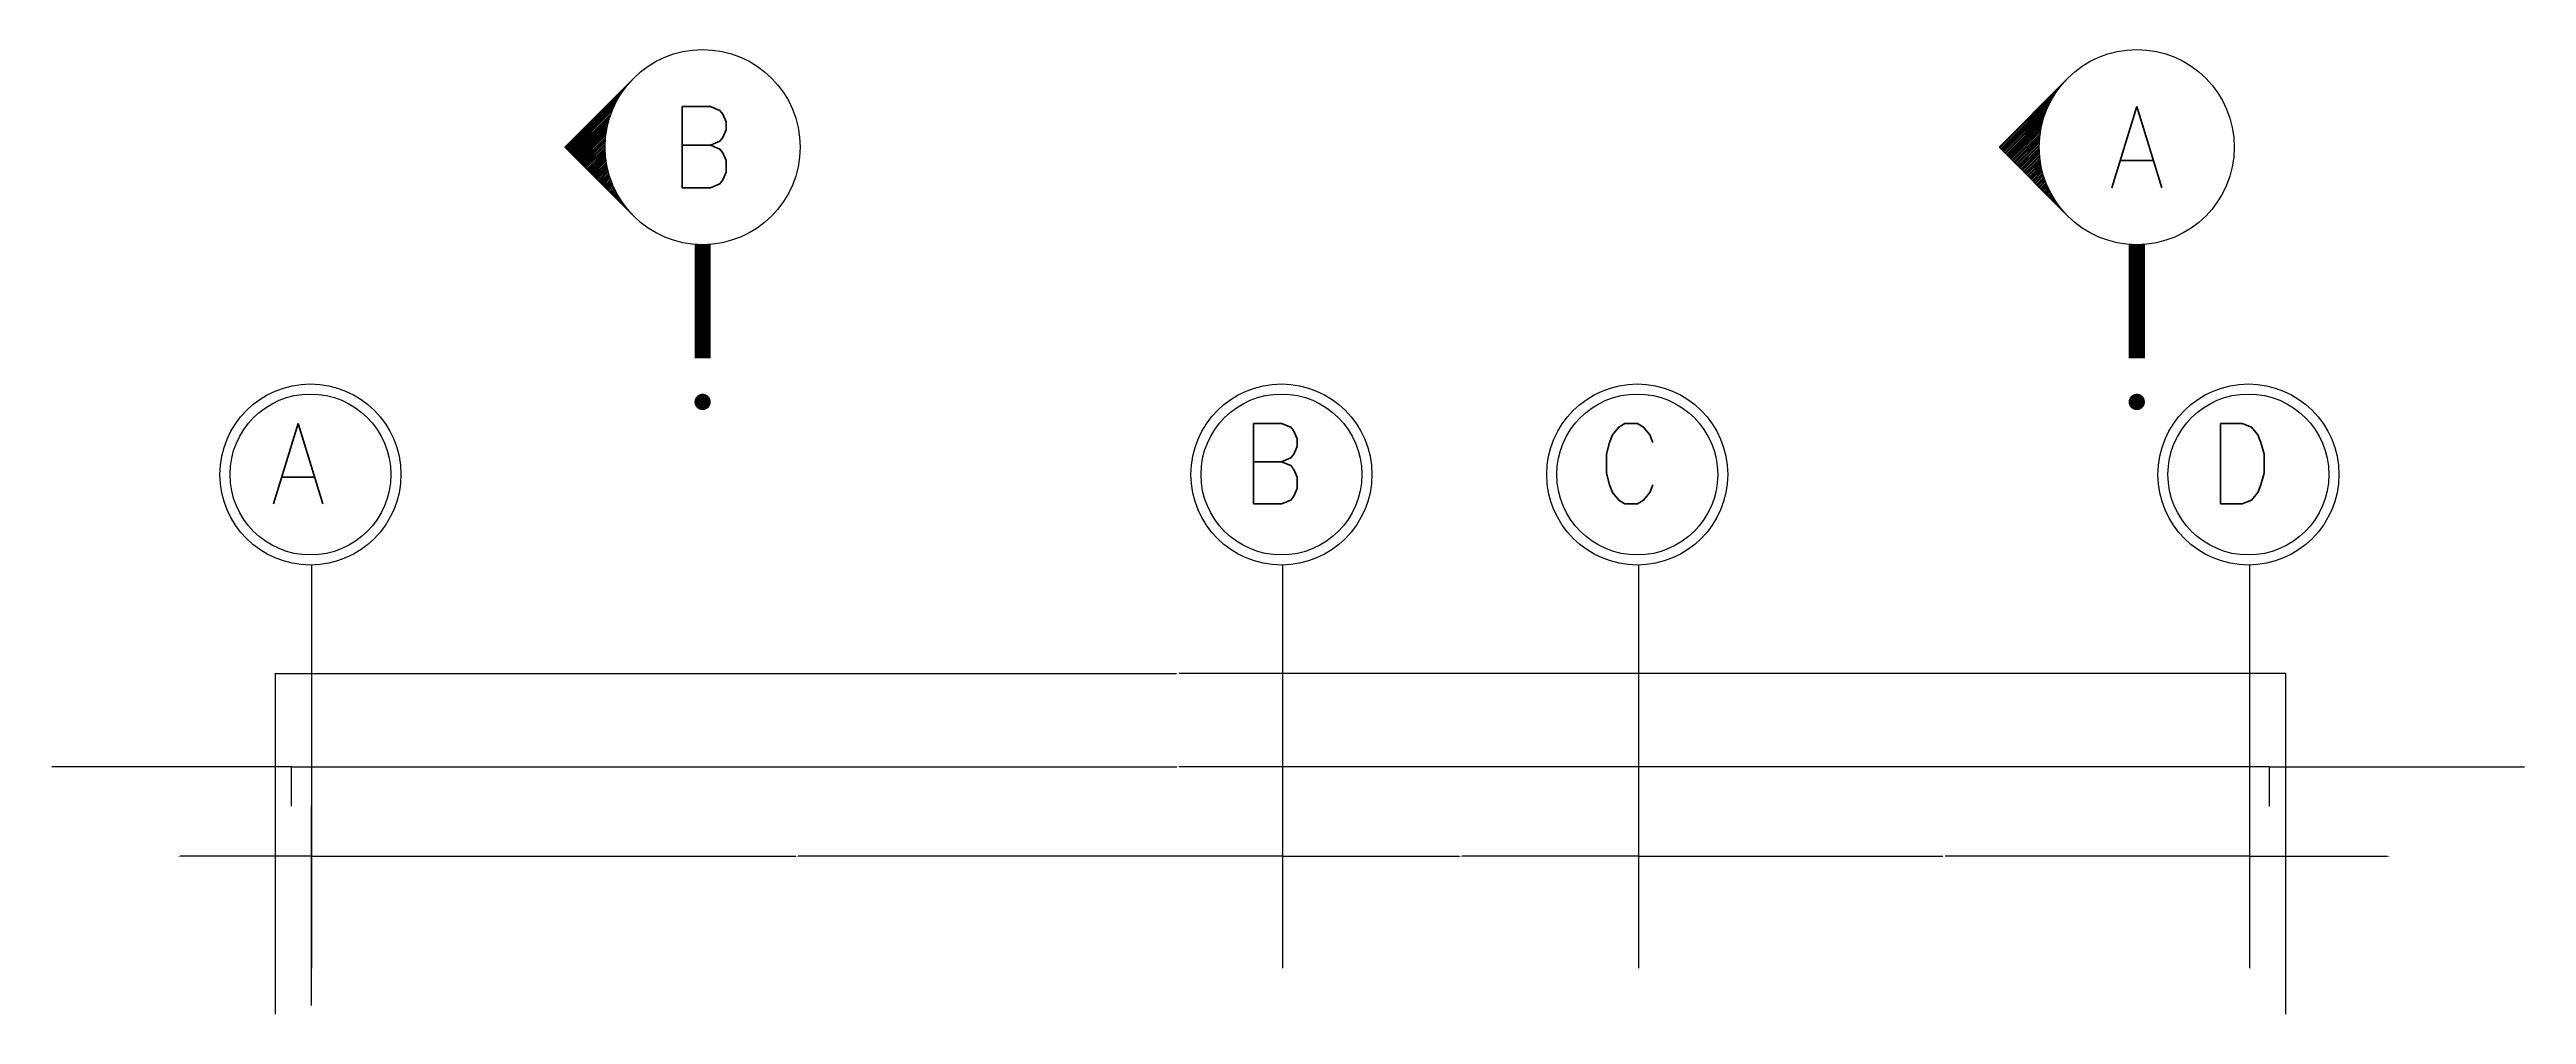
# Model space of a CAD drawing. Header units: millimetres. Extents: x 0 to 12169, y 6 to 10142.
# Drawn here: x 4636 to 5869, y 5958 to 6437 of the extents above; entities that cross this region are included whole.
import ezdxf
from ezdxf.enums import TextEntityAlignment as Align

# ---------------------------------------------------------------- set-up
doc = ezdxf.new("R2010")
doc.units = ezdxf.units.MM
doc.header["$LTSCALE"] = 50
doc.header["$MEASUREMENT"] = 0
for name, color, linetype in [('10', 10, 'Continuous'), ('2', 4, 'Continuous'), ('DIM', 8, 'Continuous'), ('ETC', 2, 'Continuous')]:
    doc.layers.add(name, color=color, linetype=linetype)
doc.styles.add('ROMANS', font='ROMANS.shx', dxfattribs={"width": 0.9})
doc.styles.get("Standard").update_dxf_attribs({"font": 'arial.ttf'})
doc.dimstyles.get("Standard").update_dxf_attribs({"dimtxt": 0.18, "dimasz": 0.18, "dimexe": 0.18, "dimexo": 0.0625, "dimgap": 0.09, "dimtad": 0, "dimtih": 1, "dimtoh": 1, "dimdec": 4, "dimzin": 0, "dimdsep": 46, "dimtxsty": 'Standard', "dimcen": 0.09, "dimadec": 0, "dimazin": 0, "dimtfac": 1, "dimtdec": 4, "dimtofl": 0, "dimtmove": 0, "dimatfit": 3, "dimfxl": 1, "dimtolj": 1, "dimtzin": 0, "dimarcsym": 0})

# ---------------------------------------------------------------- blocks, each defined once
blk = doc.blocks.new('*D42')
at = {"layer": 'DEFPOINTS', "color": 0, "transparency": 16777216}
for p in [(4766.8, 6071.2), (5249.8, 6071.2), (5249.8, 6036.5)]:
    blk.add_point(p, dxfattribs=at)
at = {"layer": 'DIM', "color": 0, "lineweight": -2, "transparency": 16777216}
for p, q in [((4766.8, 6071.2), (4766.8, 6036.3)), ((5249.8, 6071.2), (5249.8, 6036.3)), ((4767, 6036.5), (5007.7, 6036.5)), ((5249.6, 6036.5), (5008.9, 6036.5))]:
    blk.add_line(p, q, dxfattribs=at)
at = {"layer": 'DIM', "color": 0, "transparency": 16777216}
for points in [[(4767, 6036.5), (4767, 6036.4), (4766.8, 6036.5)], [(5249.6, 6036.5), (5249.6, 6036.4), (5249.8, 6036.5)]]:
    blk.add_solid(points, dxfattribs=at)
at = {"layer": 'DIM', "color": 0, "transparency": 16777216, "insert": (5008.3, 6036.5), "char_height": 0.18, "attachment_point": 5}
blk.add_mtext('\\A1;483.0000', dxfattribs=at)
blk = doc.blocks.new('*D43')
at = {"layer": 'DEFPOINTS', "color": 0, "transparency": 16777216}
for p in [(5748.8, 6127.3), (4748.8, 5982.9), (5748.8, 5982.9)]:
    blk.add_point(p, dxfattribs=at)
at = {"layer": 'DIM', "color": 0, "lineweight": -2, "transparency": 16777216}
for p, q in [((4748.8, 5983), (4748.8, 6127.5)), ((4749, 6127.3), (5197.1, 6127.3)), ((5748.6, 6127.3), (5198.4, 6127.3)), ((5748.8, 5983), (5748.8, 6127.5))]:
    blk.add_line(p, q, dxfattribs=at)
at = {"layer": 'DIM', "color": 0, "transparency": 16777216}
for points in [[(4749, 6127.3), (4749, 6127.2), (4748.8, 6127.3)], [(5748.6, 6127.3), (5748.6, 6127.2), (5748.8, 6127.3)]]:
    blk.add_solid(points, dxfattribs=at)
at = {"layer": 'DIM', "color": 0, "transparency": 16777216, "insert": (5197.8, 6127.3), "char_height": 0.18, "attachment_point": 5}
blk.add_mtext('\\A1;1000.0000', dxfattribs=at)
blk = doc.blocks.new('*D44')
at = {"layer": 'DEFPOINTS', "color": 0, "transparency": 16777216}
for p in [(5740.8, 6081), (4756.8, 6061.5), (5740.8, 6061.5)]:
    blk.add_point(p, dxfattribs=at)
at = {"layer": 'DIM', "color": 0, "lineweight": -2, "transparency": 16777216}
for p, q in [((4756.8, 6061.5), (4756.8, 6081.2)), ((4757, 6081), (5197.2, 6081)), ((5740.6, 6081), (5198.4, 6081)), ((5740.8, 6061.5), (5740.8, 6081.2))]:
    blk.add_line(p, q, dxfattribs=at)
at = {"layer": 'DIM', "color": 0, "transparency": 16777216}
for points in [[(4757, 6081), (4757, 6081), (4756.8, 6081)], [(5740.6, 6081), (5740.6, 6081), (5740.8, 6081)]]:
    blk.add_solid(points, dxfattribs=at)
at = {"layer": 'DIM', "color": 0, "transparency": 16777216, "insert": (5197.8, 6081), "char_height": 0.18, "attachment_point": 5}
blk.add_mtext('\\A1;984.0000', dxfattribs=at)
blk = doc.blocks.new('*D47')
at = {"layer": 'DEFPOINTS', "color": 0, "transparency": 16777216}
for p in [(4756.8, 6081), (4756.8, 6061.5), (4748.8, 5957.9)]:
    blk.add_point(p, dxfattribs=at)
at = {"layer": 'DIM', "color": 0, "lineweight": -2, "transparency": 16777216}
for p, q in [((4748.8, 6081), (4637.5, 6081)), ((4748.8, 5958), (4748.8, 6081.2)), ((4756.6, 6081), (4749, 6081)), ((4756.8, 6061.5), (4756.8, 6081.2))]:
    blk.add_line(p, q, dxfattribs=at)
at = {"layer": 'DIM', "color": 0, "transparency": 16777216}
for points in [[(4749, 6081), (4749, 6081), (4748.8, 6081)], [(4756.6, 6081), (4756.6, 6081), (4756.8, 6081)]]:
    blk.add_solid(points, dxfattribs=at)
at = {"layer": 'DIM', "color": 0, "transparency": 16777216, "insert": (4636.9, 6081), "char_height": 0.18, "attachment_point": 5}
blk.add_mtext('\\A1;8cm joint', dxfattribs=at)
blk = doc.blocks.new('*D48')
at = {"layer": 'DEFPOINTS', "color": 0, "transparency": 16777216}
for p in [(4766.8, 6036.5), (4748.8, 5982.9), (4766.8, 5962.3)]:
    blk.add_point(p, dxfattribs=at)
at = {"layer": 'DIM', "color": 0, "lineweight": -2, "transparency": 16777216}
for p, q in [((4748.8, 6036.5), (4701.5, 6036.5)), ((4748.8, 5983), (4748.8, 6036.7)), ((4766.6, 6036.5), (4749, 6036.5)), ((4766.8, 5962.3), (4766.8, 6036.7))]:
    blk.add_line(p, q, dxfattribs=at)
at = {"layer": 'DIM', "color": 0, "transparency": 16777216}
for points in [[(4749, 6036.5), (4749, 6036.4), (4748.8, 6036.5)], [(4766.6, 6036.5), (4766.6, 6036.4), (4766.8, 6036.5)]]:
    blk.add_solid(points, dxfattribs=at)
at = {"layer": 'DIM', "color": 0, "transparency": 16777216, "insert": (4701, 6036.5), "char_height": 0.18, "attachment_point": 5}
blk.add_mtext('\\A1;18.0000', dxfattribs=at)
blk = doc.blocks.new('*D50')
at = {"layer": 'DEFPOINTS', "color": 0, "transparency": 16777216}
for p in [(5748.8, 6081), (5740.8, 6061.5), (5748.8, 5957.9)]:
    blk.add_point(p, dxfattribs=at)
at = {"layer": 'DIM', "color": 0, "lineweight": -2, "transparency": 16777216}
for p, q in [((5740.8, 6061.5), (5740.8, 6081.2)), ((5741, 6081), (5748.6, 6081)), ((5748.8, 5958), (5748.8, 6081.2)), ((5748.8, 6081), (5867.5, 6081))]:
    blk.add_line(p, q, dxfattribs=at)
at = {"layer": 'DIM', "color": 0, "transparency": 16777216}
for points in [[(5741, 6081), (5741, 6081), (5740.8, 6081)], [(5748.6, 6081), (5748.6, 6081), (5748.8, 6081)]]:
    blk.add_solid(points, dxfattribs=at)
at = {"layer": 'DIM', "color": 0, "transparency": 16777216, "insert": (5868, 6081), "char_height": 0.18, "attachment_point": 5}
blk.add_mtext('\\A1;8cm joint', dxfattribs=at)
blk = doc.blocks.new('*D51')
at = {"layer": 'DEFPOINTS', "color": 0, "transparency": 16777216}
for p in [(5426.8, 6071.2), (5730.8, 6071.2), (5730.8, 6036.5)]:
    blk.add_point(p, dxfattribs=at)
at = {"layer": 'DIM', "color": 0, "lineweight": -2, "transparency": 16777216}
for p, q in [((5426.8, 6071.2), (5426.8, 6036.3)), ((5730.8, 6071.2), (5730.8, 6036.3)), ((5427, 6036.5), (5578.2, 6036.5)), ((5730.6, 6036.5), (5579.4, 6036.5))]:
    blk.add_line(p, q, dxfattribs=at)
at = {"layer": 'DIM', "color": 0, "transparency": 16777216}
for points in [[(5427, 6036.5), (5427, 6036.4), (5426.8, 6036.5)], [(5730.6, 6036.5), (5730.6, 6036.4), (5730.8, 6036.5)]]:
    blk.add_solid(points, dxfattribs=at)
at = {"layer": 'DIM', "color": 0, "transparency": 16777216, "insert": (5578.8, 6036.5), "char_height": 0.18, "attachment_point": 5}
blk.add_mtext('\\A1;304.0000', dxfattribs=at)
blk = doc.blocks.new('*D52')
at = {"layer": 'DEFPOINTS', "color": 0, "transparency": 16777216}
for p in [(5249.8, 6071.2), (5426.8, 6071.2), (5426.8, 6036.5)]:
    blk.add_point(p, dxfattribs=at)
at = {"layer": 'DIM', "color": 0, "lineweight": -2, "transparency": 16777216}
for p, q in [((5249.8, 6071.2), (5249.8, 6036.3)), ((5426.8, 6071.2), (5426.8, 6036.3)), ((5250, 6036.5), (5337.7, 6036.5)), ((5426.6, 6036.5), (5338.9, 6036.5))]:
    blk.add_line(p, q, dxfattribs=at)
at = {"layer": 'DIM', "color": 0, "transparency": 16777216}
for points in [[(5250, 6036.5), (5250, 6036.4), (5249.8, 6036.5)], [(5426.6, 6036.5), (5426.6, 6036.4), (5426.8, 6036.5)]]:
    blk.add_solid(points, dxfattribs=at)
at = {"layer": 'DIM', "color": 0, "transparency": 16777216, "insert": (5338.3, 6036.5), "char_height": 0.18, "attachment_point": 5}
blk.add_mtext('\\A1;177.0000', dxfattribs=at)
blk = doc.blocks.new('*D53')
at = {"layer": 'DEFPOINTS', "color": 0, "transparency": 16777216}
for p in [(5730.8, 6071.2), (5748.8, 6036.5), (5748.8, 5982.9)]:
    blk.add_point(p, dxfattribs=at)
at = {"layer": 'DIM', "color": 0, "lineweight": -2, "transparency": 16777216}
for p, q in [((5730.8, 6071.2), (5730.8, 6036.3)), ((5731, 6036.5), (5748.6, 6036.5)), ((5748.8, 5983), (5748.8, 6036.7)), ((5748.8, 6036.5), (5799.5, 6036.5))]:
    blk.add_line(p, q, dxfattribs=at)
at = {"layer": 'DIM', "color": 0, "transparency": 16777216}
for points in [[(5731, 6036.5), (5731, 6036.4), (5730.8, 6036.5)], [(5748.6, 6036.5), (5748.6, 6036.4), (5748.8, 6036.5)]]:
    blk.add_solid(points, dxfattribs=at)
at = {"layer": 'DIM', "color": 0, "transparency": 16777216, "insert": (5800, 6036.5), "char_height": 0.18, "attachment_point": 5}
blk.add_mtext('\\A1;18.0000', dxfattribs=at)
blk = doc.blocks.new('*X11')
at = {"color": 0}
for p, q in [((-30899.629, -13242.324), (-30899.628, -13242.323)), ((-30899.621, -13242.331), (-30899.62, -13242.33)), ((-30899.614, -13242.338), (-30899.613, -13242.336)), ((-30899.607, -13242.345), (-30899.605, -13242.343)), ((-30899.6, -13242.352), (-30899.598, -13242.349)), ((-30899.593, -13242.359), (-30899.59, -13242.356)), ((-30899.586, -13242.366), (-30899.582, -13242.362)), ((-30899.579, -13242.373), (-30899.574, -13242.368)), ((-30899.572, -13242.38), (-30899.566, -13242.374)), ((-30899.565, -13242.387), (-30899.558, -13242.38)), ((-30899.558, -13242.394), (-30899.55, -13242.386)), ((-30899.551, -13242.401), (-30899.541, -13242.392)), ((-30899.544, -13242.408), (-30899.533, -13242.398)), ((-30899.537, -13242.416), (-30899.525, -13242.404)), ((-30899.53, -13242.423), (-30899.516, -13242.409)), ((-30899.522, -13242.43), (-30899.507, -13242.415)), ((-30899.515, -13242.437), (-30899.499, -13242.42)), ((-30899.508, -13242.444), (-30899.49, -13242.425)), ((-30899.501, -13242.451), (-30899.481, -13242.431)), ((-30899.494, -13242.458), (-30899.472, -13242.436)), ((-30899.487, -13242.465), (-30899.463, -13242.441)), ((-30899.48, -13242.472), (-30899.454, -13242.446)), ((-30899.473, -13242.479), (-30899.444, -13242.451)), ((-30899.466, -13242.486), (-30899.435, -13242.455)), ((-30899.459, -13242.493), (-30899.425, -13242.46)), ((-30899.452, -13242.5), (-30899.416, -13242.465)), ((-30899.445, -13242.507), (-30899.406, -13242.469)), ((-30899.438, -13242.515), (-30899.396, -13242.473)), ((-30899.098, -13242.854), (-30898.72, -13242.476)), ((-30899.091, -13242.861), (-30898.694, -13242.464)), ((-30899.084, -13242.868), (-30898.667, -13242.451)), ((-30899.077, -13242.875), (-30898.636, -13242.434)), ((-30899.07, -13242.882), (-30898.601, -13242.413)), ((-30899.063, -13242.889), (-30898.557, -13242.383)), ((-30899.056, -13242.896), (-30898.478, -13242.319)), ((-30899.431, -13242.522), (-30899.386, -13242.478)), ((-30899.423, -13242.529), (-30899.376, -13242.482)), ((-30899.416, -13242.536), (-30899.366, -13242.486)), ((-30899.409, -13242.543), (-30899.356, -13242.49)), ((-30899.402, -13242.55), (-30899.346, -13242.494)), ((-30899.395, -13242.557), (-30899.335, -13242.497)), ((-30899.388, -13242.564), (-30899.325, -13242.501)), ((-30899.381, -13242.571), (-30899.314, -13242.504)), ((-30899.374, -13242.578), (-30899.303, -13242.508)), ((-30899.367, -13242.585), (-30899.293, -13242.511)), ((-30899.36, -13242.592), (-30899.282, -13242.514)), ((-30899.353, -13242.599), (-30899.27, -13242.517)), ((-30899.346, -13242.606), (-30899.259, -13242.52)), ((-30899.339, -13242.614), (-30899.248, -13242.523)), ((-30899.332, -13242.621), (-30899.236, -13242.525)), ((-30899.324, -13242.628), (-30899.225, -13242.528)), ((-30899.317, -13242.635), (-30899.213, -13242.53)), ((-30899.31, -13242.642), (-30899.201, -13242.532)), ((-30899.303, -13242.649), (-30899.189, -13242.534)), ((-30899.296, -13242.656), (-30899.176, -13242.536)), ((-30899.289, -13242.663), (-30899.164, -13242.538)), ((-30899.282, -13242.67), (-30899.151, -13242.539)), ((-30899.275, -13242.677), (-30899.138, -13242.541)), ((-30899.268, -13242.684), (-30899.125, -13242.542)), ((-30899.261, -13242.691), (-30899.112, -13242.543)), ((-30899.254, -13242.698), (-30899.099, -13242.544)), ((-30899.247, -13242.705), (-30899.085, -13242.544)), ((-30899.24, -13242.713), (-30899.072, -13242.545)), ((-30899.233, -13242.72), (-30899.058, -13242.545)), ((-30899.225, -13242.727), (-30899.043, -13242.545)), ((-30899.218, -13242.734), (-30899.029, -13242.544)), ((-30899.211, -13242.741), (-30899.014, -13242.544)), ((-30899.204, -13242.748), (-30898.999, -13242.543)), ((-30899.197, -13242.755), (-30898.984, -13242.542)), ((-30899.19, -13242.762), (-30898.968, -13242.54)), ((-30899.183, -13242.769), (-30898.952, -13242.539)), ((-30899.176, -13242.776), (-30898.936, -13242.536)), ((-30899.169, -13242.783), (-30898.919, -13242.534)), ((-30899.162, -13242.79), (-30898.902, -13242.531)), ((-30899.155, -13242.797), (-30898.885, -13242.528)), ((-30899.148, -13242.804), (-30898.867, -13242.524)), ((-30899.141, -13242.812), (-30898.848, -13242.519)), ((-30899.134, -13242.819), (-30898.829, -13242.514)), ((-30899.126, -13242.826), (-30898.809, -13242.508)), ((-30899.119, -13242.833), (-30898.788, -13242.502)), ((-30899.112, -13242.84), (-30898.767, -13242.494)), ((-30899.105, -13242.847), (-30898.744, -13242.486))]:
    blk.add_line(p, q, dxfattribs=at)
blk = doc.blocks.new('SECV')
at = {"layer": 'ETC'}
for p in [(-34.3, 34.3), (-34.3, -34.3)]:
    blk.add_line(p, (-68.5, 0), dxfattribs=at)
at = {"layer": 'ETC', "const_width": 8.08}
blk.add_lwpolyline([(0, -105), (0, -48.5)], dxfattribs=at)
at = {"layer": 'ETC', "const_width": 4.04}
blk.add_lwpolyline([(0, -124.6, -1), (0, -128.7, -1)], format="xyb", close=True, dxfattribs=at)
at = {"layer": 'ETC'}
blk.add_circle((0, 0), 48.5, dxfattribs=at)
at = {"layer": 'ETC', "xscale": -57.01874209302129, "yscale": 57.01874209302129, "zscale": 57.01874209302129, "rotation": 269.9999999999972}
blk.add_blockref('*X11', (755024.8, 1761825.3), dxfattribs=at)
at = {"layer": 'ETC', "color": 6, "style": 'ROMANS', "width": 0.9}
blk.add_attdef('A', text='', height=40.4, rotation=360, dxfattribs=at).set_placement((0, 0), align=Align.MIDDLE)

msp = doc.modelspace()

# ---------------------------------------------------------------- linework, layer by layer
at = {"layer": '10'}
for centre in [(4766.22432, 6226.27795), (5249.22432, 6226.27795), (5426.22432, 6226.27795), (5730.22432, 6226.27795)]:
    msp.add_circle(centre, 40, dxfattribs=at)
at = {"layer": '2'}
for p, q in [((4766.77369, 6181.14249), (4766.77369, 5980.88849)), ((5249.77369, 6181.28131), (5249.77369, 5980.88849)), ((5426.77369, 6181.14249), (5426.77369, 5980.88849)), ((5730.77369, 6181.14249), (5730.77369, 5980.88849))]:
    msp.add_line(p, q, dxfattribs=at)
for centre in [(4766.22432, 6226.27795), (5249.22432, 6226.27795), (5426.22432, 6226.27795), (5730.22432, 6226.27795)]:
    msp.add_circle(centre, 45, dxfattribs=at)
at = {"layer": 'DIM', "color": 1}
msp.add_line((4766.77369, 6012.28572), (4766.77369, 6061.47736), dxfattribs=at)

# ---------------------------------------------------------------- block references
at = {"layer": 'ETC'}
ref = msp.add_blockref('SECV', (4961.30754, 6388.99432), dxfattribs=at)
ref.add_attrib('A', 'B', dxfattribs={"layer": '2', "color": 6, "height": 40.38828, "style": 'ROMANS', "width": 0.9}).set_placement((4961.30754, 6388.99432), align=Align.MIDDLE)
ref = msp.add_blockref('SECV', (5674.69886, 6388.99432), dxfattribs=at)
ref.add_attrib('A', 'A', dxfattribs={"layer": '2', "color": 6, "height": 40.38828, "style": 'ROMANS', "width": 0.9}).set_placement((5674.69886, 6388.99432), align=Align.MIDDLE)

# ---------------------------------------------------------------- texts
at = {"layer": 'DIM', "style": 'ROMANS', "width": 0.9}
for s, p in [('A', (4746.22127, 6211.62328)), ('B', (5229.22127, 6211.62328)), ('C', (5406.22127, 6211.62328)), ('D', (5710.22127, 6211.62328))]:
    msp.add_text(s, height=40, dxfattribs=at).set_placement(p)

# ---------------------------------------------------------------- dimensions: what is measured, and where the dimension line sits
at = {"layer": 'DIM'}
for base, p1, p2, picture, middle in [((5748.77369, 6127.27284), (4748.77369, 5982.92991), (5748.77369, 5982.92991), '*D43', (5197.77369, 6127.27284)), ((5740.77369, 6081.0036), (4756.77369, 6061.47736), (5740.77369, 6061.47736), '*D44', (5197.77369, 6081.0036)), ((5748.77369, 6036.47736), (5730.77369, 6071.24355), (5748.77369, 5982.92991), '*D53', (5799.9838, 6036.47736)), ((4766.77369, 6036.47736), (4748.77369, 5982.92991), (4766.77369, 5962.28572), '*D48', (4700.99642, 6036.47736))]:
    dim = msp.add_linear_dim(base=base, p1=p1, p2=p2, dimstyle='Standard', dxfattribs=at)
    dim.commit()
    dim.dimension.update_dxf_attribs({"geometry": picture, "text_midpoint": middle, "dimtype": 160})
for base, p1, p2, picture, middle in [((4756.77369, 6081.0036), (4748.77369, 5957.92991), (4756.77369, 6061.47736), '*D47', (4636.93176, 6081.0036)), ((5748.77369, 6081.0036), (5740.77369, 6061.47736), (5748.77369, 5957.92991), '*D50', (5868.04091, 6081.0036))]:
    dim = msp.add_linear_dim(base=base, p1=p1, p2=p2, text='8cm joint', dimstyle='Standard', dxfattribs=at)
    dim.commit()
    dim.dimension.update_dxf_attribs({"geometry": picture, "text_midpoint": middle, "dimtype": 160})
for base, p1, p2, picture, middle in [((5249.77369, 6036.47736), (4766.77369, 6071.24355), (5249.77369, 6071.24355), '*D42', (5008.27369, 6036.47736)), ((5426.77369, 6036.47736), (5249.77369, 6071.24355), (5426.77369, 6071.24355), '*D52', (5338.27369, 6036.47736)), ((5730.77369, 6036.47736), (5426.77369, 6071.24355), (5730.77369, 6071.24355), '*D51', (5578.77369, 6036.47736))]:
    dim = msp.add_linear_dim(base=base, p1=p1, p2=p2, dimstyle='Standard', dxfattribs=at)
    dim.commit()
    dim.dimension.update_dxf_attribs({"geometry": picture, "text_midpoint": middle})

doc.saveas('drawing.dxf')
